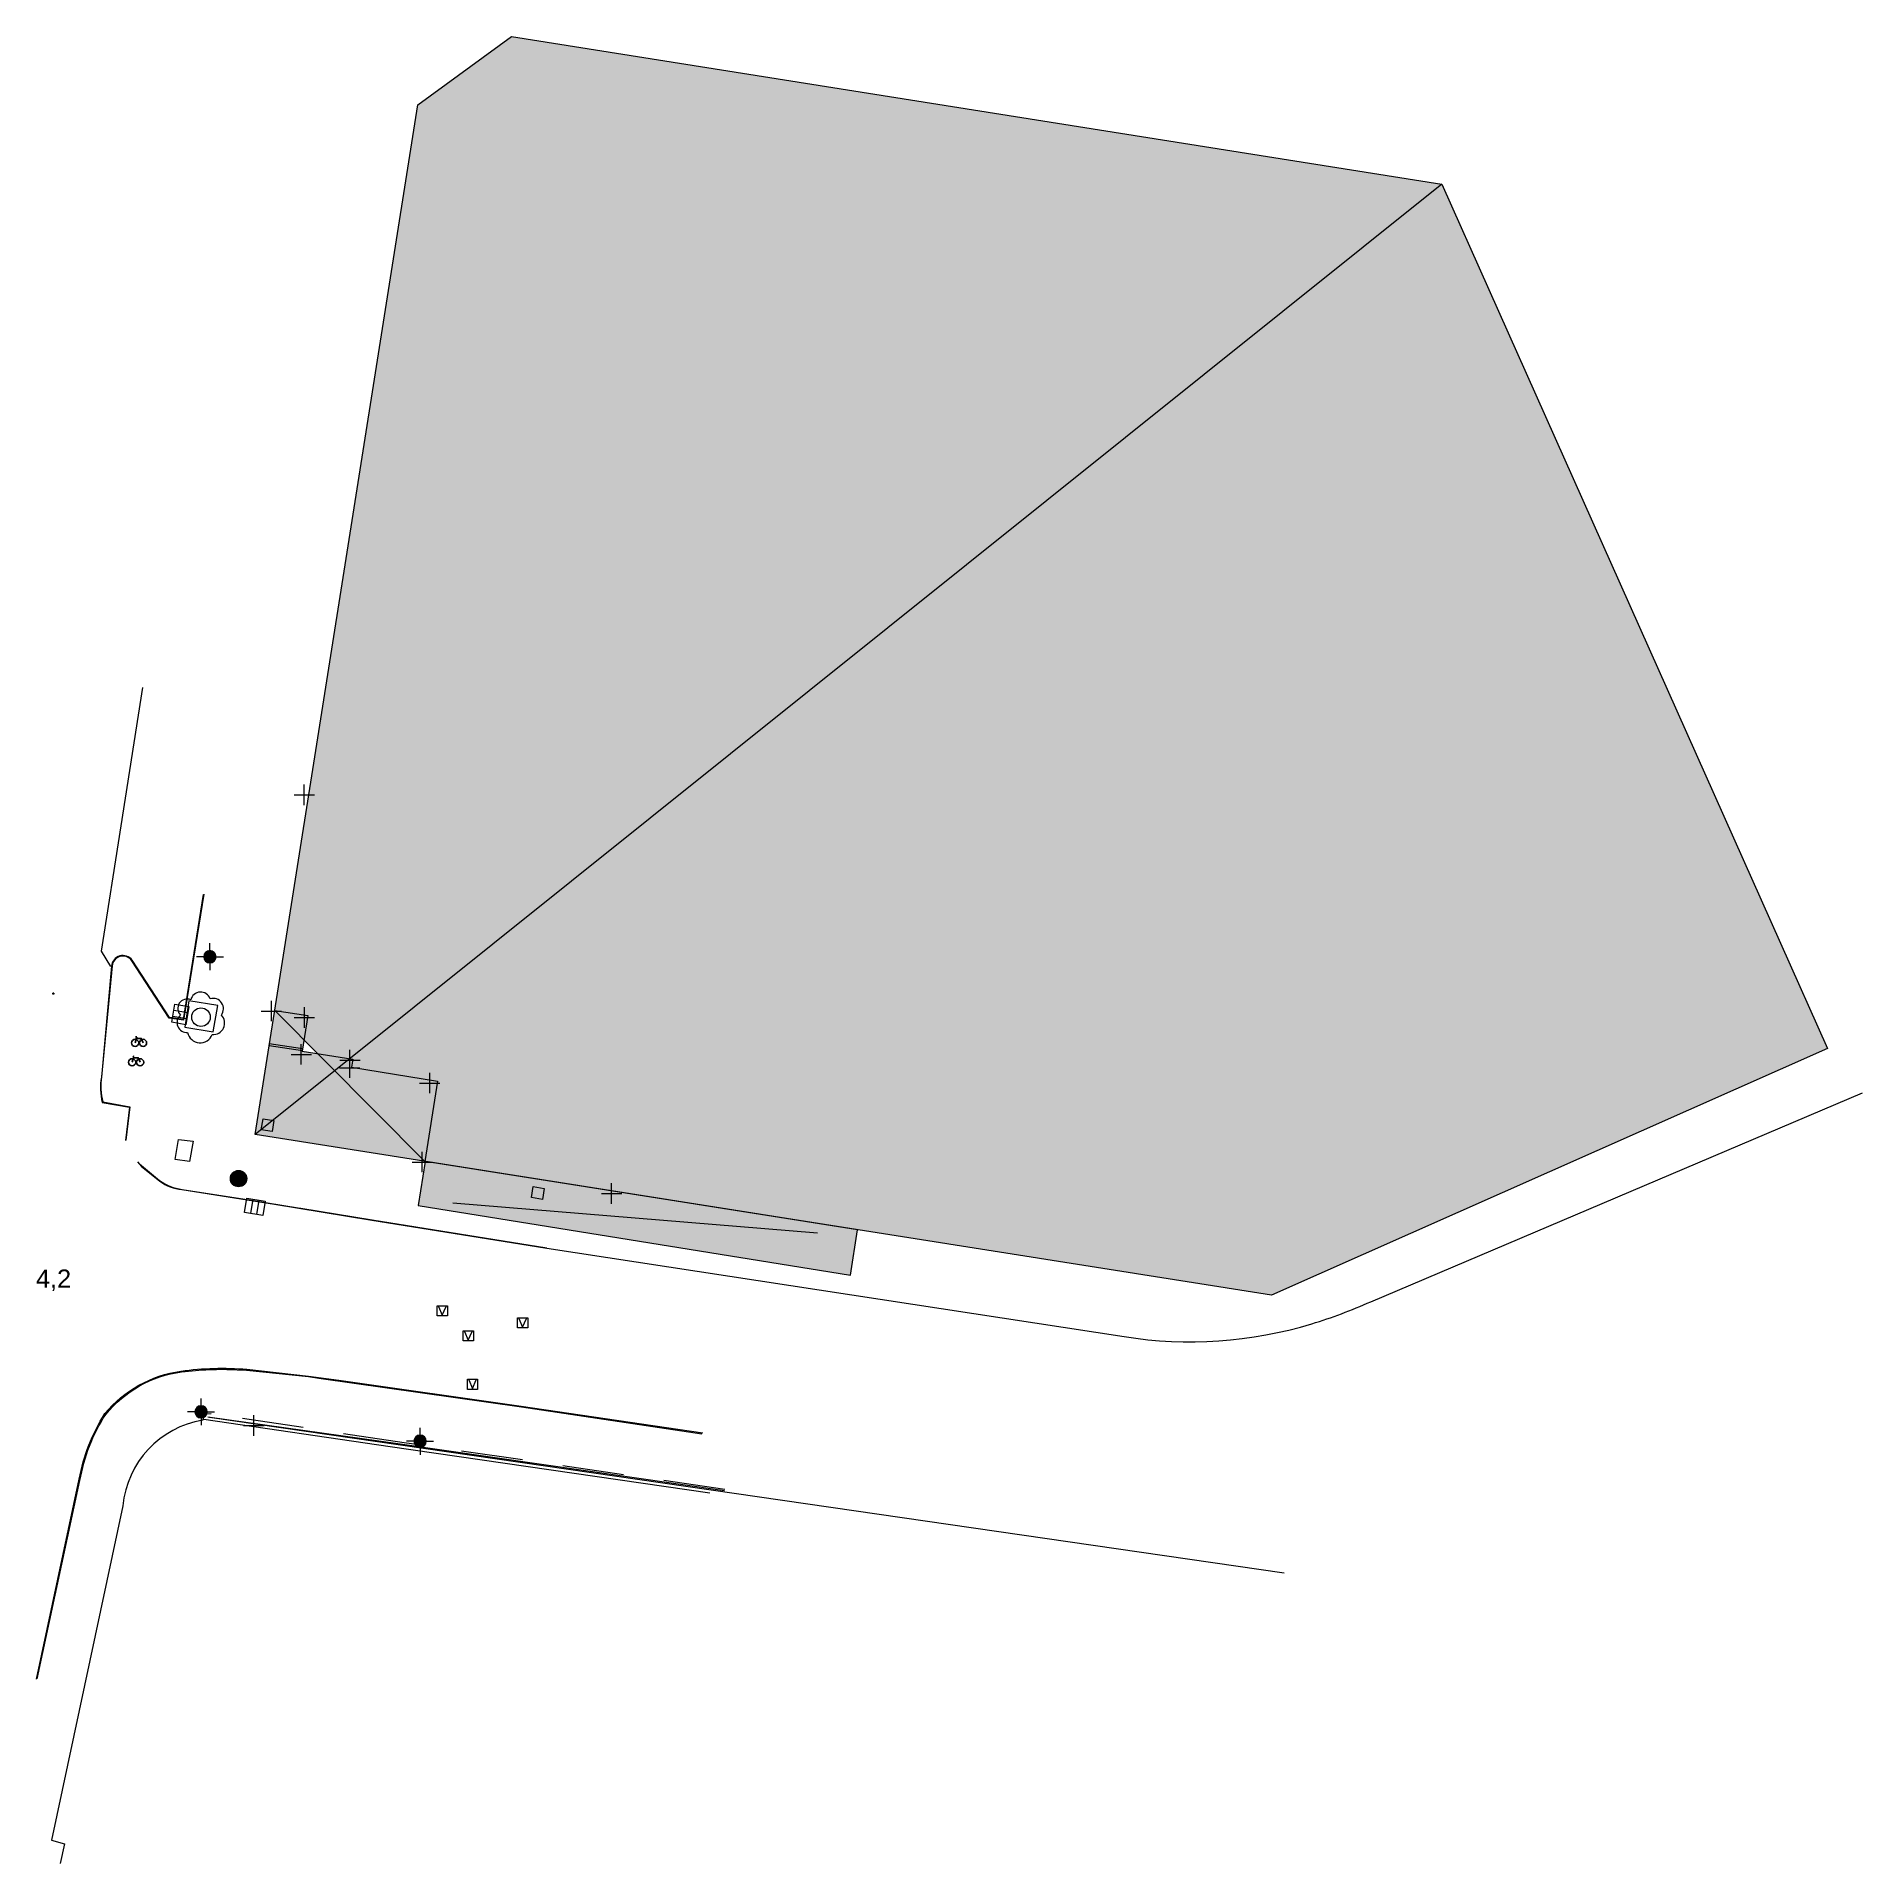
# Model space of a CAD drawing. Header units: metres. Extents: x 102202 to 102550, y 6536111 to 6536964.
# Drawn here: x 102460.5 to 102549.8, y 6536219.7 to 6536309 of the extents above; entities that cross this region are included whole.
import ezdxf

# ---------------------------------------------------------------- set-up
doc = ezdxf.new("R2010")
doc.units = ezdxf.units.M
for name, pattern in [('BH90_KBK_BEF', [5, 3, -2]), ('BH90_KBK_GC', [3, 1, -2, 0]), ('HELDRAGEN', [0]), ('Heldragen__skalber__', [0])]:
    doc.linetypes.add(name, pattern=pattern)
for name, color, linetype, lineweight in [('Anläggning  linje - Bro', 7, 'BH90_STAKET_V', 0), ('Kommunikation  linje - Kantsten ök', 7, 'HELDRAGEN', 0), ('Kommunikation  linje - Målad körbanekant', 7, 'HELDRAGEN', 0), ('Ledningsanordning - Elanordning', 7, 'HELDRAGEN', 0), ('Terrängpunkt - Gatupunkt', 7, 'HELDRAGEN', 0), ('VA  punkt - Avstängningsventil', 5, 'HELDRAGEN', 0), ('Vägkant  linje - Gång- och cykelbana', 7, 'BH90_KBK_GC', 0), ('Vägkant  linje - Gångbana', 7, 'BH90_KBK_GC', 0), ('Vägkant  linje - Körbana', 7, 'BH90_KBK_BEF', 0), ('Övrigt  linje - Pelare  linje runt', 7, 'HELDRAGEN', 0)]:
    doc.layers.add(name, color=color, linetype=linetype, lineweight=lineweight)
for name, color, linetype, lineweight, true_color in [('Byggnad  linje - Komplementbyggnad', 7, 'HELDRAGEN', 9, 0x804000), ('Byggnad  linje - Verksamhet', 7, 'HELDRAGEN', 9, 0x804000), ('Byggnad  linje - Övrig byggnad', 7, 'HELDRAGEN', 9, 0x804000), ('Hydrografianläggning  linje - Kaj', 7, 'HELDRAGEN', 0, 0x666666), ('Kartografi  linje  bebyggelse - Byggnad  beteckning', 7, 'HELDRAGEN', 0, 0x804000), ('Kartografi  linje  bebyggelse - Byggnadstillbehör  beteckning', 7, 'HELDRAGEN', 0, 0x804000), ('Kartografisk text höjd och stomnät - Markhöjd', 9, 'HELDRAGEN', 0, 0x808080), ('Mark  punkt - Lövträd', 7, 'HELDRAGEN', 0, 0x008000), ('Markanordning  linje - Mur', 7, 'HELDRAGEN', 0, 0x666666), ('Markanordning  linje - Staket', 7, 'BH90_STAKET_V', 0, 0x059033), ('Markanordning  linje - Övrigt', 7, 'HELDRAGEN', 0, 0x666666), ('Terrängpunkt - Markhöjd', 7, 'HELDRAGEN', 0, 0x008000), ('VA  punkt - RB', 7, 'HELDRAGEN', 0, 0x008000), ('VA  punkt - SB dag', 7, 'HELDRAGEN', 0, 0x008000)]:
    doc.layers.add(name, color=color, linetype=linetype, lineweight=lineweight, true_color=true_color)
doc.layers.add('Cykelpollare', color=1, linetype='HELDRAGEN')
doc.styles.add('Arial', font='arial.ttf')
doc.linetypes.add('BH90_STAKET_V', pattern='A,0,[1,tcsingleline.shx,S=0.707107,R=135,X=2.5,Y=0],0,[1,tcsingleline.shx,S=0.707107,R=135,X=2,Y=0],0,[1,tcsingleline.shx,S=2.5,R=0,X=0,Y=0],0,[1,tcsingleline.shx,S=2.5,R=0,X=2.5,Y=0],-5', length=5)

msp = doc.modelspace()

# ---------------------------------------------------------------- texts
at = {"layer": 'Kartografisk text höjd och stomnät - Markhöjd', "style": 'Arial'}
msp.add_text('4,2', height=0.8858, rotation=360, dxfattribs=at).set_placement((102460.502, 6536247.852))

# ---------------------------------------------------------------- blocks, each defined once
blk = doc.blocks.new('HP', base_point=(102080.709706, 6536617.60651))
for points in [[(102080.209706, 6536617.60651), (102081.209706, 6536617.60651)], [(102080.709706, 6536617.10651), (102080.709706, 6536618.10651)]]:
    blk.add_lwpolyline(points)
blk = doc.blocks.new('Cykel', base_point=(102323.374, 6536256.126))
at = {"color": 5}
for points in [[(102323.178, 6536256.126), (102323.26, 6536256.416)], [(102323.26, 6536256.416), (102323.205, 6536256.43)], [(102323.24, 6536256.347), (102323.476, 6536256.347), (102323.568, 6536256.126)]]:
    blk.add_lwpolyline(points, dxfattribs=at)
at = {"color": 7}
for centre in [(102323.178, 6536256.126), (102323.568, 6536256.126)]:
    blk.add_circle(centre, 0.175, dxfattribs=at)
blk = doc.blocks.new('Belysningsstolpe', base_point=(102676.543195, 6537864.24634, 6.866687))
at = {"true_color": 0xfafafa}
blk.add_hatch(color=7, dxfattribs=at).paths.add_polyline_path([(102676.843195, 6537864.24634, 1), (102676.243195, 6537864.24634, 1)])
at = {"color": 30, "linetype": 'Heldragen__skalber__', "lineweight": 9, "true_color": 0xff8000, "elevation": 6.866687}
for points in [[(102676.543195, 6537864.54634), (102676.543195, 6537864.90634)], [(102676.243195, 6537864.24634), (102675.883195, 6537864.24634)], [(102676.543195, 6537863.94634), (102676.543195, 6537863.58634)], [(102676.843195, 6537864.24634), (102677.203195, 6537864.24634)]]:
    blk.add_lwpolyline(points, dxfattribs=at)
blk.add_lwpolyline([(102676.843195, 6537864.24634, 1), (102676.243195, 6537864.24634, 1), (102676.843195, 6537864.24634)], format="xyb", close=True, dxfattribs=at)
blk = doc.blocks.new('Lövträd_w')
at = {"color": 0, "linetype": 'Heldragen__skalber__', "lineweight": 0}
for points in [[(0.18, 0.36, 0.738544), (-0.2, 0.34)], [(0.4, 0.04, 0.71659), (0.18, 0.36)], [(-0.4, 0.04, 0.720759), (-0.26, -0.3)], [(-0.2, 0.34, 0.819803), (-0.4, 0.04)], [(0.22, -0.34, 0.697285), (0.4, 0.04)], [(-0.26, -0.3, 0.754238), (0.22, -0.34)]]:
    blk.add_lwpolyline(points, format="xyb", dxfattribs=at)
at = {"color": 0, "lineweight": 0}
blk.add_circle((0, 0), 0.181, dxfattribs=at)
blk = doc.blocks.new('Avstängningsventil', base_point=(102222.52734, 6536574.88349))
at = {"color": 5}
blk.add_lwpolyline([(102222.27734, 6536574.63349), (102222.27734, 6536575.13349), (102222.77734, 6536575.13349), (102222.77734, 6536574.63349)], close=True, dxfattribs=at)
blk.add_lwpolyline([(102222.341814, 6536575.09228), (102222.52734, 6536574.67471), (102222.712866, 6536575.09228)], dxfattribs=at)
blk = doc.blocks.new('Spolbrunn dag', base_point=(102223.344592, 6536527.39477))
at = {"color": 96, "true_color": 0x008000}
for points in [[(102222.994592, 6536527.20112), (102222.994592, 6536527.58841)], [(102223.044592, 6536527.13019), (102223.044592, 6536527.65934)], [(102223.094592, 6536527.08252), (102223.094592, 6536527.70701)], [(102223.144592, 6536527.04835), (102223.144592, 6536527.74118)], [(102223.194592, 6536527.02396), (102223.194592, 6536527.76557)], [(102223.244592, 6536527.00747), (102223.244592, 6536527.78206)], [(102223.294592, 6536526.9979), (102223.294592, 6536527.79163)], [(102223.344592, 6536526.99477), (102223.344592, 6536527.79477)], [(102223.394592, 6536526.9979), (102223.394592, 6536527.79163)], [(102223.444592, 6536527.00747), (102223.444592, 6536527.78206)], [(102223.494592, 6536527.02396), (102223.494592, 6536527.76557)], [(102223.544592, 6536527.04835), (102223.544592, 6536527.74118)], [(102223.594592, 6536527.08252), (102223.594592, 6536527.70701)], [(102223.644592, 6536527.13019), (102223.644592, 6536527.65934)], [(102223.694592, 6536527.20112), (102223.694592, 6536527.58841)]]:
    blk.add_lwpolyline(points, dxfattribs=at)
blk.add_circle((102223.344592, 6536527.39477), 0.4, dxfattribs=at)
blk = doc.blocks.new('Rännstensbrunn', base_point=(102231.916048, 6536554.37006))
at = {"color": 96, "true_color": 0x008000}
blk.add_lwpolyline([(102231.466048, 6536554.72006), (102232.366048, 6536554.72006), (102232.366048, 6536554.02006), (102231.466048, 6536554.02006)], close=True, dxfattribs=at)
for points in [[(102231.766048, 6536554.72006), (102231.766048, 6536554.02006)], [(102232.066048, 6536554.72006), (102232.066048, 6536554.02006)]]:
    blk.add_lwpolyline(points, dxfattribs=at)

# ---------------------------------------------------------------- hatches: boundary and pattern name
at = {"layer": 'Byggnad  linje - Komplementbyggnad', "true_color": 0xd3cebc}
msp.add_hatch(color=9, dxfattribs=at).paths.add_polyline_path([(102479.195, 6536251.862), (102500.336, 6536248.457), (102500.687, 6536250.677), (102479.537, 6536254.023)])
at = {"layer": 'Byggnad  linje - Verksamhet', "true_color": 0xd3cebc}
msp.add_hatch(color=9, dxfattribs=at).paths.add_polyline_path([(102471.23, 6536255.337), (102479.17, 6536305.692), (102483.763, 6536309.035), (102529.256, 6536301.823), (102548.122, 6536259.542), (102520.923, 6536247.475)])
at = {"layer": 'Byggnad  linje - Övrig byggnad', "true_color": 0xd3cebc}
msp.add_hatch(color=9, dxfattribs=at).paths.add_polyline_path([(102472.187, 6536261.41), (102473.793, 6536261.157), (102473.522, 6536259.408), (102475.991, 6536259.018), (102475.93, 6536258.633), (102480.146, 6536257.956), (102479.516, 6536254.026)])

# ---------------------------------------------------------------- linework, layer by layer
at = {"layer": 'Anläggning  linje - Bro', "linetype": 'BH90_STAKET_V', "elevation": 4.329}
msp.add_lwpolyline([(102468.66, 6536241.371, 0.340102), (102464.753, 6536237.18)], format="xyb", dxfattribs=at)
at = {"layer": 'Anläggning  linje - Bro', "linetype": 'BH90_STAKET_V'}
for points in [[(102468.696, 6536241.635, 4.332), (102468.66, 6536241.371, 4.329)], [(102464.753, 6536237.18, 4.431), (102461.254, 6536220.834, 4.405), (102461.894, 6536220.654, 4.375), (102461.678, 6536219.69, 4.395)]]:
    msp.add_polyline3d(points, dxfattribs=at)
at = {"layer": 'Byggnad  linje - Komplementbyggnad', "linetype": 'HELDRAGEN'}
msp.add_lwpolyline([(102479.195, 6536251.862), (102500.336, 6536248.457), (102500.687, 6536250.677), (102479.537, 6536254.023)], close=True, dxfattribs=at)
at = {"layer": 'Byggnad  linje - Verksamhet', "linetype": 'HELDRAGEN'}
msp.add_lwpolyline([(102471.23, 6536255.337), (102479.17, 6536305.692), (102483.763, 6536309.035), (102529.256, 6536301.823), (102548.122, 6536259.542), (102520.923, 6536247.475)], close=True, dxfattribs=at)
at = {"layer": 'Byggnad  linje - Övrig byggnad', "linetype": 'HELDRAGEN'}
msp.add_polyline3d([(102472.187, 6536261.41, 4.763), (102473.793, 6536261.157, 4.75), (102473.522, 6536259.408, 4.462), (102475.991, 6536259.018, 4.364), (102475.93, 6536258.633, 4.302), (102480.146, 6536257.956, 4.295), (102479.516, 6536254.026, 4.128)], close=True, dxfattribs=at)
at = {"layer": 'Hydrografianläggning  linje - Kaj', "color": 251, "linetype": 'HELDRAGEN', "true_color": 0x666666}
msp.add_lwpolyline([(102521.556, 6536233.89), (102468.993, 6536241.505)], dxfattribs=at)
msp.add_polyline3d([(102493.46, 6536237.794, 3.923), (102477.82, 6536240.068, 3.993), (102468.713, 6536241.403, 4.021)], dxfattribs=at)
at = {"layer": 'Kartografi  linje  bebyggelse - Byggnad  beteckning', "linetype": 'HELDRAGEN'}
msp.add_lwpolyline([(102529.256, 6536301.823), (102471.23, 6536255.337)], dxfattribs=at)
at = {"layer": 'Kartografi  linje  bebyggelse - Byggnadstillbehör  beteckning', "linetype": 'HELDRAGEN'}
msp.add_lwpolyline([(102480.893, 6536252.003), (102498.724, 6536250.528)], dxfattribs=at)
at = {"layer": 'Kommunikation  linje - Kantsten ök', "color": 7, "linetype": 'HELDRAGEN'}
for points, elevation in [([(102465.197, 6536263.832, 0.701404), (102464.226, 6536263.589)], 4.965), ([(102463.714, 6536258.16, 0.101078), (102463.768, 6536256.932)], 4.553), ([(102466.549, 6536253.091, 0.13685), (102467.657, 6536252.658)], 4.232), ([(102463.912, 6536241.648, -0.191334), (102467.626, 6536243.733, -0.045396)], 4.361), ([(102467.626, 6536243.733, -0.045396), (102470.349, 6536243.835)], 4.195), ([(102462.652, 6536238.422, -0.100996), (102463.912, 6536241.648, -0.191334)], 4.451)]:
    msp.add_lwpolyline(points, format="xyb", dxfattribs=dict(at, elevation=elevation))
for points in [[(102468.715, 6536267.099, 5.215), (102467.72, 6536260.933, 4.675), (102467.024, 6536261.023, 4.698), (102465.197, 6536263.832, 4.965)], [(102464.226, 6536263.589, 4.965), (102463.714, 6536258.16, 4.553)], [(102463.768, 6536256.932, 4.452), (102465.094, 6536256.691, 4.411), (102464.891, 6536255.066, 4.291)], [(102465.561, 6536253.912, 4.219), (102466.549, 6536253.091, 4.232)], [(102467.657, 6536252.658, 4.18), (102470.824, 6536252.157, 4.048), (102473.429, 6536251.737, 3.976), (102473.45, 6536251.743, 4.022), (102476.942, 6536251.168, 4.074), (102485.495, 6536249.8, 4.016)], [(102470.349, 6536243.835, 4.132), (102470.801, 6536243.821, 4.07), (102473.828, 6536243.507, 4.036), (102474.335, 6536243.425, 4.1), (102484.244, 6536242.014, 4.068), (102493.074, 6536240.7, 4.038)], [(102460.568, 6536228.72, 4.489), (102462.652, 6536238.422, 4.451)]]:
    msp.add_polyline3d(points, dxfattribs=at)
at = {"layer": 'Kommunikation  linje - Målad körbanekant', "color": 7, "linetype": 'HELDRAGEN'}
msp.add_polyline3d([(102465.71, 6536277.198, 6.115), (102464.648, 6536270.435, 5.493), (102463.685, 6536264.311, 4.926), (102464.145, 6536263.562, 4.863)], dxfattribs=at)
at = {"layer": 'Markanordning  linje - Mur', "color": 251, "linetype": 'HELDRAGEN', "true_color": 0x666666}
msp.add_polyline3d([(102473.54, 6536259.528, 4.737), (102471.912, 6536259.773, 4.706), (102471.901, 6536259.699, 4.678), (102473.529, 6536259.455, 4.493)], dxfattribs=at)
at = {"layer": 'Markanordning  linje - Staket', "color": 104, "linetype": 'BH90_STAKET_V', "true_color": 0x059033}
msp.add_polyline3d([(102494.17, 6536237.921, 3.909), (102478.307, 6536240.203, 3.986), (102468.902, 6536241.511, 4.07)], dxfattribs=at)
at = {"layer": 'Markanordning  linje - Övrigt', "color": 251, "linetype": 'HELDRAGEN', "true_color": 0x666666}
for points in [[(102468.186, 6536255.014, 4.227), (102468.015, 6536254.026, 4.209), (102467.316, 6536254.112, 4.253), (102467.476, 6536255.097, 4.253)], [(102484.825, 6536252.792, 4.09), (102485.356, 6536252.702, 4.093), (102485.275, 6536252.167, 4.076), (102484.744, 6536252.256, 4.071)]]:
    msp.add_polyline3d(points, close=True, dxfattribs=at)
at = {"layer": 'Vägkant  linje - Gång- och cykelbana', "color": 7, "linetype": 'BH90_KBK_BEF', "lineweight": 0}
msp.add_polyline3d([(102494.185, 6536237.983, 3.908), (102478.511, 6536240.262, 3.989), (102469.065, 6536241.683, 4.103), (102468.618, 6536241.663, 4.234)], dxfattribs=at)
at = {"layer": 'Vägkant  linje - Gångbana', "color": 7, "linetype": 'BH90_KBK_BEF', "lineweight": 0}
msp.add_polyline3d([(102467.98, 6536261.881, 4.76), (102467.779, 6536260.585, 4.643), (102469.168, 6536260.357, 4.655), (102469.39, 6536261.651, 4.772)], close=True, dxfattribs=at)
at = {"layer": 'Vägkant  linje - Körbana', "color": 7, "linetype": 'HELDRAGEN'}
for points, elevation in [([(102465.206, 6536263.86, 0.710845), (102464.2, 6536263.566)], 4.886), ([(102463.699, 6536258.136, 0.09644), (102463.745, 6536256.904)], 4.476), ([(102466.562, 6536253.057, 0.133844), (102467.637, 6536252.651)], 4.16), ([(102463.868, 6536241.69, -0.186649), (102467.592, 6536243.766, -0.057939)], 4.267), ([(102467.592, 6536243.766, -0.057939), (102470.813, 6536243.856)], 4.105), ([(102462.618, 6536238.48, -0.096659), (102463.868, 6536241.69, -0.186649)], 4.375)]:
    msp.add_lwpolyline(points, format="xyb", dxfattribs=dict(at, elevation=elevation))
msp.add_lwpolyline([(102485.488, 6536249.783), (102513.719, 6536245.457, 0.113764), (102522.905, 6536246.084, 0.032088), (102525.779, 6536247.162), (102549.831, 6536257.385)], format="xyb", dxfattribs=at)
for points in [[(102468.682, 6536267.083, 5.116), (102467.708, 6536260.958, 4.519), (102467.029, 6536261.059, 4.598), (102465.206, 6536263.86, 4.886)], [(102464.2, 6536263.566, 4.86), (102463.699, 6536258.136, 4.476)], [(102463.745, 6536256.904, 4.386), (102465.074, 6536256.669, 4.341), (102464.876, 6536255.05, 4.279)], [(102465.468, 6536253.997, 4.215), (102465.665, 6536253.776, 4.204), (102466.562, 6536253.057, 4.16)], [(102467.637, 6536252.651, 4.113), (102472.172, 6536251.939, 3.959), (102476.92, 6536251.147, 3.975), (102485.488, 6536249.783, 3.943)], [(102470.813, 6536243.856, 4.047), (102473.825, 6536243.518, 4.017), (102475.322, 6536243.33, 4.016), (102484.225, 6536242.056, 3.955), (102493.111, 6536240.745, 3.931)], [(102460.53, 6536228.705, 4.431), (102462.618, 6536238.48, 4.375)]]:
    msp.add_polyline3d(points, dxfattribs=at)
at = {"layer": 'Övrigt  linje - Pelare  linje runt', "color": 7, "linetype": 'HELDRAGEN'}
msp.add_polyline3d([(102472.048, 6536255.482, 4.191), (102471.519, 6536255.563, 4.23), (102471.61, 6536256.112, 4.276), (102472.139, 6536256.031, 4.191)], close=True, dxfattribs=at)

# ---------------------------------------------------------------- block references
at = {"layer": 'Cykelpollare'}
for p in [(102465.546, 6536259.82, 4.687), (102465.401, 6536258.872, 4.616)]:
    msp.add_blockref('Cykel', p, dxfattribs=at)
at = {"layer": 'Ledningsanordning - Elanordning'}
for p in [(102469.009, 6536264.036, 4.987), (102468.574, 6536241.777, 4.261), (102479.285, 6536240.337, 4.026)]:
    msp.add_blockref('Belysningsstolpe', p, dxfattribs=at)
at = {"layer": 'Mark  punkt - Lövträd', "color": 96, "linetype": 'HELDRAGEN', "true_color": 0x008000, "xscale": 2.5, "yscale": 2.5}
msp.add_blockref('Lövträd_w', (102468.57, 6536261.079, 4.588), dxfattribs=at)
at = {"layer": 'Terrängpunkt - Gatupunkt', "color": 7, "linetype": 'HELDRAGEN', "xscale": 0.1, "yscale": 0.1, "zscale": 0.1}
msp.add_blockref('HP', (102461.352, 6536262.238, 4.682), dxfattribs=at)
at = {"layer": 'Terrängpunkt - Markhöjd', "color": 96, "linetype": 'HELDRAGEN', "true_color": 0x008000}
for p in [(102473.622, 6536271.952, 5.787), (102472.018, 6536261.377, 4.763), (102473.632, 6536261.063, 4.75), (102473.476, 6536259.26, 4.462), (102475.855, 6536258.976, 4.364), (102475.849, 6536258.604, 4.302), (102479.758, 6536257.858, 4.295), (102479.397, 6536253.99, 4.128), (102488.655, 6536252.454, 4.081), (102471.156, 6536241.107, 4.056)]:
    msp.add_blockref('HP', p, dxfattribs=at)
at = {"layer": 'VA  punkt - Avstängningsventil', "color": 5, "linetype": 'HELDRAGEN'}
for p in [(102480.372, 6536246.716, 4.019), (102484.301, 6536246.131, 3.991), (102481.647, 6536245.493, 3.997), (102481.852, 6536243.126, 3.959)]:
    msp.add_blockref('Avstängningsventil', p, dxfattribs=at)
at = {"layer": 'VA  punkt - RB', "color": 96, "linetype": 'HELDRAGEN', "true_color": 0x008000}
for p, rotation in [((102467.566, 6536261.212, 4.566), 80.5140000079883), ((102471.204, 6536251.803, 3.976), 350.5849999899796)]:
    msp.add_blockref('Rännstensbrunn', p, dxfattribs=dict(at, rotation=rotation))
at = {"layer": 'VA  punkt - SB dag', "color": 96, "linetype": 'HELDRAGEN', "true_color": 0x008000}
msp.add_blockref('Spolbrunn dag', (102470.408, 6536253.183, 4.122), dxfattribs=at)

msp.set_redraw_order([(e.dxf.handle, doc.entitydb.next_handle()) for e in msp.query("TEXT MTEXT ATTDEF DIMENSION ARC_DIMENSION")])  # texts and dimensions are drawn at this point

doc.saveas('drawing.dxf')
